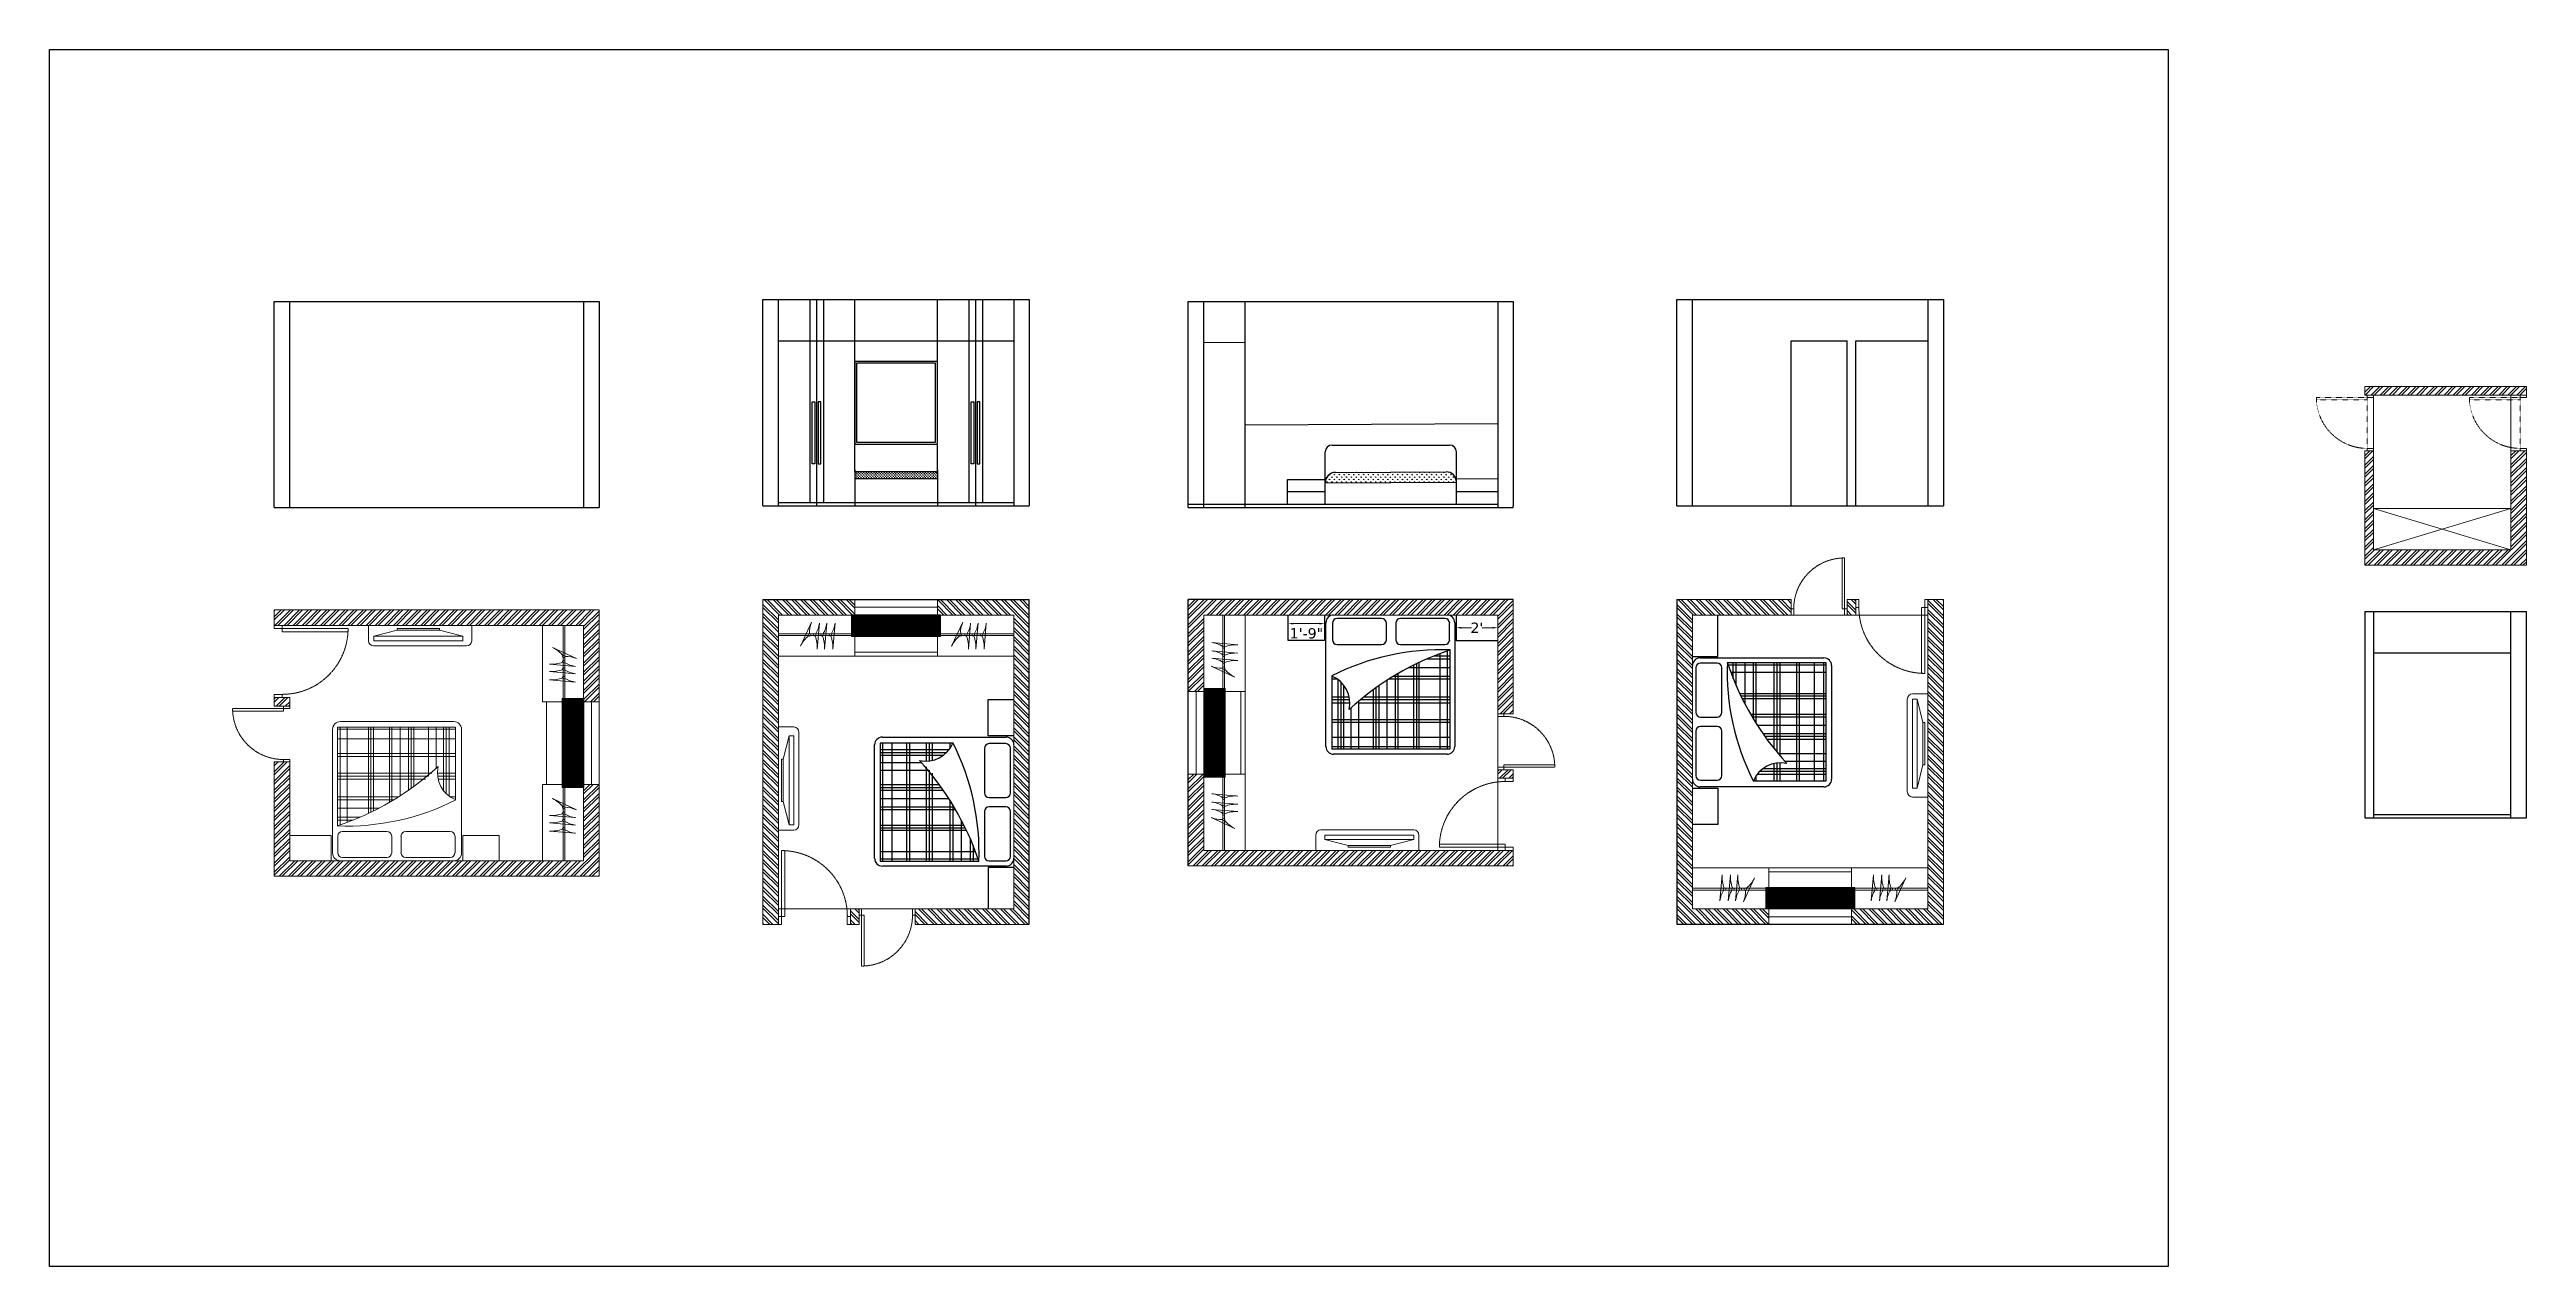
# Model space of a CAD drawing. Header units: inches. Extents: x 213 to 17763, y -4830 to 1802.
# Drawn here: x 16322 to 17763, y -3444 to -2736 of the extents above; entities that cross this region are included whole.
import ezdxf

# ---------------------------------------------------------------- set-up
doc = ezdxf.new("R2010")
doc.units = ezdxf.units.IN
doc.header["$MEASUREMENT"] = 0
for name, pattern in [('AUDIT_D_060311083008-3', [0]), ('DASHED2', [0.375, 0.25, -0.125]), ('HIDDEN', [0.375, 0.25, -0.125])]:
    doc.linetypes.add(name, pattern=pattern)
for name, color, linetype in [('.', 30, 'Continuous'), ('A-DOOR', 251, 'AUDIT_D_060311083008-3'), ('A-Door-Frame', 1, 'Continuous'), ('A-Door-Swing', 8, 'HIDDEN'), ('Edges', 7, 'Continuous'), ('furni', 253, 'Continuous'), ('IEL-HATCH-002', 7, 'Continuous')]:
    doc.layers.add(name, color=color, linetype=linetype)
doc.layers.add('Furniture', color=251, linetype='Continuous', lineweight=18)
doc.layers.add('ROD', color=7, linetype='Continuous', lineweight=9)
doc.styles.add('b.k', font='verdana.ttf')
doc.dimstyles.new('STANDARD$0', dxfattribs={"dimscale": 0, "dimtxt": 6, "dimasz": 3, "dimexe": 2, "dimexo": 2, "dimgap": 0, "dimtad": 0, "dimtih": 1, "dimtoh": 1, "dimdec": 1, "dimzin": 0, "dimdsep": 46, "dimlunit": 4, "dimtxsty": 'b.k', "dimcen": 2.5, "dimclrd": 256, "dimclre": 256, "dimclrt": 256, "dimadec": 0, "dimazin": 0, "dimtfac": 1, "dimtdec": 1, "dimtofl": 0, "dimtmove": 2, "dimatfit": 2, "dimfxl": 1, "dimfrac": 2, "dimtolj": 1, "dimtzin": 0, "dimlwd": 9, "dimlwe": 9, "dimarcsym": 0})

msp = doc.modelspace()

# ---------------------------------------------------------------- blocks, each defined once
blk = doc.blocks.new('*U34')
at = {"layer": 'A-Door-Frame', "lineweight": 5}
for p, q in [((0, -100), (0, 0)), ((900, -100), (900, 0))]:
    blk.add_line(p, q, dxfattribs=at)
for points in [[(0, -100), (40, -100), (40, 0), (0, 0)], [(900, -100), (860, -100), (860, 0), (900, 0)]]:
    blk.add_lwpolyline(points, dxfattribs=at)
at = {"layer": 'A-Door-Swing', "linetype": 'DASHED2', "lineweight": 5}
blk.add_line((47, 0), (867, 0), dxfattribs=at)
blk.add_lwpolyline([(40, 0), (40, 820), (80, 820), (80, 0)], close=True, dxfattribs=at)
blk.add_arc((40, 0), 820, 360, 90, dxfattribs=at)
blk = doc.blocks.new('DRYG')
at = {"layer": 'IEL-HATCH-002', "lineweight": 5, "transparency": 33554687}
h = blk.add_hatch(dxfattribs=at)
h.set_pattern_fill('ANSI31', color=9)
h.paths.add_polyline_path([(8088.7, 1479.6), (8081.6, 1479.6), (8081.6, 1479.5), (8081.6, 1421.7), (8088.7, 1421.7)])
h.paths.add_polyline_path([(8081.6, 1479.5), (8078, 1479.5), (8077.8, 1479.5), (8077.8, 1421.7), (8078, 1421.7), (8081.6, 1421.7)])
h.paths.add_polyline_path([(8091.8, 1479.6), (8088.7, 1479.6), (8088.7, 1421.7), (8091.8, 1421.7)])
h.paths.add_polyline_path([(8090.1, 1462.6), (8090.5, 1462.6), (8090.5, 1456.9), (8090.1, 1456.9)], flags=16)
h.paths.add_polyline_path([(8090.7, 1462.6), (8091, 1462.6), (8091, 1456.9), (8090.7, 1456.9)], flags=16)
h.paths.add_polyline_path([(8091.2, 1462.6), (8091.6, 1462.6), (8091.6, 1456.9), (8091.2, 1456.9)], flags=16)
h.paths.add_polyline_path([(8090.1, 1456.6), (8090.5, 1456.6), (8090.5, 1450.8), (8090.1, 1450.8)], flags=16)
h.paths.add_polyline_path([(8090.7, 1456.6), (8091, 1456.6), (8091, 1450.8), (8090.7, 1450.8)], flags=16)
h.paths.add_polyline_path([(8091.2, 1456.6), (8091.6, 1456.6), (8091.6, 1450.8), (8091.2, 1450.8)], flags=16)
h.paths.add_polyline_path([(8090.1, 1462.9), (8090.1, 1468.7), (8090.5, 1468.7), (8090.5, 1462.9)], flags=16)
h.paths.add_polyline_path([(8090.7, 1462.9), (8090.7, 1468.7), (8091, 1468.7), (8091, 1462.9)], flags=16)
h.paths.add_polyline_path([(8091.2, 1462.9), (8091.2, 1468.7), (8091.6, 1468.7), (8091.6, 1462.9)], flags=16)
h.paths.add_polyline_path([(8090.1, 1450.5), (8090.5, 1450.5), (8090.5, 1444.7), (8090.1, 1444.7)], flags=16)
h.paths.add_polyline_path([(8090.7, 1450.5), (8091, 1450.5), (8091, 1444.7), (8090.7, 1444.7)], flags=16)
h.paths.add_polyline_path([(8091.2, 1450.5), (8091.6, 1450.5), (8091.6, 1444.7), (8091.2, 1444.7)], flags=16)
h.paths.add_polyline_path([(8090.1, 1469), (8090.1, 1474.8), (8090.5, 1474.8), (8090.5, 1469)], flags=16)
h.paths.add_polyline_path([(8090.7, 1469), (8090.7, 1474.8), (8091, 1474.8), (8091, 1469)], flags=16)
h.paths.add_polyline_path([(8091.2, 1469), (8091.2, 1474.8), (8091.6, 1474.8), (8091.6, 1469)], flags=16)
h.paths.add_polyline_path([(8090.1, 1444.4), (8090.5, 1444.4), (8090.5, 1438.6), (8090.1, 1438.6)], flags=16)
h.paths.add_polyline_path([(8090.7, 1444.4), (8091, 1444.4), (8091, 1438.6), (8090.7, 1438.6)], flags=16)
h.paths.add_polyline_path([(8091.2, 1444.4), (8091.6, 1444.4), (8091.6, 1438.6), (8091.2, 1438.6)], flags=16)
h.paths.add_polyline_path([(8090.1, 1438.3), (8090.5, 1438.3), (8090.5, 1432.5), (8090.1, 1432.5)], flags=16)
h.paths.add_polyline_path([(8090.7, 1438.3), (8091, 1438.3), (8091, 1432.5), (8090.7, 1432.5)], flags=16)
h.paths.add_polyline_path([(8091.2, 1438.3), (8091.6, 1438.3), (8091.6, 1432.5), (8091.2, 1432.5)], flags=16)
h.paths.add_polyline_path([(8090.1, 1432.2), (8090.5, 1432.2), (8090.5, 1426.4), (8090.1, 1426.4)], flags=16)
h.paths.add_polyline_path([(8090.7, 1432.2), (8091, 1432.2), (8091, 1426.4), (8090.7, 1426.4)], flags=16)
h.paths.add_polyline_path([(8091.2, 1432.2), (8091.6, 1432.2), (8091.6, 1426.4), (8091.2, 1426.4)], flags=16)
at = {"layer": 'Edges', "color": 18, "lineweight": 5, "true_color": 0x000000}
for p, q in [((8077.8, 1479.5), (8077.8, 1479.6)), ((8077.8, 1479.6), (8078, 1479.6)), ((8077.8, 1479.5), (8077.8, 1421.7)), ((8077.8, 1479.5), (8078, 1479.5)), ((8078, 1479.6), (8078, 1479.5)), ((8078, 1479.6), (8081.6, 1479.6)), ((8078, 1479.5), (8081.6, 1479.5)), ((8088.7, 1479.6), (8081.6, 1479.6)), ((8081.6, 1479.6), (8081.6, 1479.5)), ((8081.6, 1479.5), (8081.6, 1421.7)), ((8088.7, 1479.6), (8091.8, 1479.6)), ((8088.7, 1421.7), (8088.7, 1479.6)), ((8090.1, 1474.8), (8090.5, 1474.8)), ((8090.1, 1469), (8090.1, 1474.8)), ((8090.5, 1469), (8090.1, 1469)), ((8090.1, 1468.7), (8090.5, 1468.7)), ((8090.1, 1462.9), (8090.1, 1468.7)), ((8090.5, 1474.8), (8090.5, 1469)), ((8090.5, 1468.7), (8090.5, 1462.9)), ((8090.7, 1474.8), (8091, 1474.8)), ((8090.7, 1469), (8090.7, 1474.8)), ((8091, 1469), (8090.7, 1469)), ((8090.7, 1468.7), (8091, 1468.7)), ((8090.7, 1462.9), (8090.7, 1468.7)), ((8091, 1474.8), (8091, 1469)), ((8091, 1468.7), (8091, 1462.9)), ((8091.2, 1474.8), (8091.6, 1474.8)), ((8091.2, 1469), (8091.2, 1474.8)), ((8091.6, 1469), (8091.2, 1469)), ((8091.2, 1468.7), (8091.6, 1468.7)), ((8091.2, 1462.9), (8091.2, 1468.7)), ((8091.6, 1474.8), (8091.6, 1469)), ((8091.6, 1468.7), (8091.6, 1462.9)), ((8091.8, 1479.6), (8091.8, 1421.7)), ((8090.5, 1462.9), (8090.1, 1462.9)), ((8090.1, 1462.6), (8090.5, 1462.6)), ((8090.1, 1456.9), (8090.1, 1462.6)), ((8090.5, 1456.9), (8090.1, 1456.9)), ((8090.1, 1456.6), (8090.5, 1456.6)), ((8090.1, 1450.8), (8090.1, 1456.6)), ((8090.5, 1462.6), (8090.5, 1456.9)), ((8090.5, 1456.6), (8090.5, 1450.8)), ((8091, 1462.9), (8090.7, 1462.9)), ((8090.7, 1462.6), (8091, 1462.6)), ((8090.7, 1456.9), (8090.7, 1462.6)), ((8091, 1456.9), (8090.7, 1456.9)), ((8090.7, 1456.6), (8091, 1456.6)), ((8090.7, 1450.8), (8090.7, 1456.6)), ((8091, 1462.6), (8091, 1456.9)), ((8091, 1456.6), (8091, 1450.8)), ((8091.6, 1462.9), (8091.2, 1462.9)), ((8091.2, 1462.6), (8091.6, 1462.6)), ((8091.2, 1456.9), (8091.2, 1462.6)), ((8091.6, 1456.9), (8091.2, 1456.9)), ((8091.2, 1456.6), (8091.6, 1456.6)), ((8091.2, 1450.8), (8091.2, 1456.6)), ((8091.6, 1462.6), (8091.6, 1456.9)), ((8091.6, 1456.6), (8091.6, 1450.8)), ((8090.5, 1450.8), (8090.1, 1450.8)), ((8090.1, 1450.5), (8090.5, 1450.5)), ((8090.1, 1444.7), (8090.1, 1450.5)), ((8090.5, 1444.7), (8090.1, 1444.7)), ((8090.1, 1444.4), (8090.5, 1444.4)), ((8090.1, 1438.6), (8090.1, 1444.4)), ((8090.5, 1438.6), (8090.1, 1438.6)), ((8090.1, 1438.3), (8090.5, 1438.3)), ((8090.1, 1432.5), (8090.1, 1438.3)), ((8090.5, 1450.5), (8090.5, 1444.7)), ((8090.5, 1444.4), (8090.5, 1438.6)), ((8090.5, 1438.3), (8090.5, 1432.5)), ((8091, 1450.8), (8090.7, 1450.8)), ((8090.7, 1450.5), (8091, 1450.5)), ((8090.7, 1444.7), (8090.7, 1450.5)), ((8091, 1444.7), (8090.7, 1444.7)), ((8090.7, 1444.4), (8091, 1444.4)), ((8090.7, 1438.6), (8090.7, 1444.4)), ((8091, 1438.6), (8090.7, 1438.6)), ((8090.7, 1438.3), (8091, 1438.3)), ((8090.7, 1432.5), (8090.7, 1438.3)), ((8091, 1450.5), (8091, 1444.7)), ((8091, 1444.4), (8091, 1438.6)), ((8091, 1438.3), (8091, 1432.5)), ((8091.6, 1450.8), (8091.2, 1450.8)), ((8091.2, 1450.5), (8091.6, 1450.5)), ((8091.2, 1444.7), (8091.2, 1450.5)), ((8091.6, 1444.7), (8091.2, 1444.7)), ((8091.2, 1444.4), (8091.6, 1444.4)), ((8091.2, 1438.6), (8091.2, 1444.4)), ((8091.6, 1438.6), (8091.2, 1438.6)), ((8091.2, 1438.3), (8091.6, 1438.3)), ((8091.2, 1432.5), (8091.2, 1438.3)), ((8091.6, 1450.5), (8091.6, 1444.7)), ((8091.6, 1444.4), (8091.6, 1438.6)), ((8091.6, 1438.3), (8091.6, 1432.5)), ((8077.8, 1421.7), (8077.8, 1421.7)), ((8077.8, 1421.7), (8078, 1421.7)), ((8078, 1421.7), (8077.8, 1421.7)), ((8078, 1421.7), (8078, 1421.7)), ((8081.6, 1421.7), (8078, 1421.7)), ((8078, 1421.7), (8081.6, 1421.7)), ((8088.7, 1421.7), (8081.6, 1421.7)), ((8081.6, 1421.7), (8081.6, 1421.7)), ((8088.7, 1421.7), (8091.8, 1421.7)), ((8090.5, 1432.5), (8090.1, 1432.5)), ((8090.1, 1432.2), (8090.5, 1432.2)), ((8090.1, 1426.4), (8090.1, 1432.2)), ((8090.5, 1426.4), (8090.1, 1426.4)), ((8090.5, 1432.2), (8090.5, 1426.4)), ((8091, 1432.5), (8090.7, 1432.5)), ((8090.7, 1432.2), (8091, 1432.2)), ((8090.7, 1426.4), (8090.7, 1432.2)), ((8091, 1426.4), (8090.7, 1426.4)), ((8091, 1432.2), (8091, 1426.4)), ((8091.6, 1432.5), (8091.2, 1432.5)), ((8091.2, 1432.2), (8091.6, 1432.2)), ((8091.2, 1426.4), (8091.2, 1432.2)), ((8091.6, 1426.4), (8091.2, 1426.4)), ((8091.6, 1432.2), (8091.6, 1426.4))]:
    blk.add_line(p, q, dxfattribs=at)
at = {"layer": 'furni', "color": 18, "lineweight": 5, "true_color": 0x000000}
blk.add_line((8077.8, 1421.7), (8091.8, 1421.7), dxfattribs=at)
blk = doc.blocks.new('HG')
at = {"color": 7, "lineweight": 5}
for p, q in [((16486.7, -2722.5), (16486.7, -2650.5)), ((16558.2, -2649.2), (16489.5, -2649.2)), ((16489.5, -2649.2), (16489.5, -2706.7)), ((16558.2, -2650.5), (16489.5, -2650.5)), ((16491, -2649.2), (16491, -2706.2)), ((16491.2, -2646), (16557.2, -2646)), ((16495.2, -2649.2), (16495.2, -2704.6)), ((16507.5, -2649.2), (16507.5, -2699.4)), ((16508.9, -2649.2), (16508.9, -2698.8)), ((16510.5, -2649.2), (16510.5, -2697.9)), ((16519.7, -2649.2), (16519.7, -2693)), ((16521.2, -2649.2), (16521.2, -2692.1)), ((16526, -2649.2), (16526, -2689.2)), ((16530.8, -2649.2), (16530.8, -2686)), ((16532.4, -2649.2), (16532.4, -2684.8)), ((16534, -2649.2), (16534, -2683.6)), ((16542.5, -2649.2), (16542.5, -2677.8)), ((16546.9, -2649.2), (16546.9, -2673.4)), ((16551.2, -2649.2), (16551.2, -2686.1)), ((16552.8, -2649.2), (16552.8, -2687.9)), ((16554.4, -2649.2), (16554.4, -2689.3)), ((16558.2, -2691.7), (16558.2, -2649.2)), ((16561.7, -2650.5), (16561.7, -2722.5)), ((16558.2, -2656), (16489.5, -2656)), ((16558.2, -2664.6), (16489.5, -2664.6)), ((16558.2, -2666.3), (16489.5, -2666.3)), ((16544.4, -2676), (16489.5, -2676)), ((16542.5, -2677.8), (16489.5, -2677.8)), ((16540.8, -2679.4), (16489.5, -2679.4)), ((16558.2, -2676), (16547.7, -2676)), ((16558.2, -2677.8), (16547.8, -2677.8)), ((16558.2, -2679.4), (16548.1, -2679.4)), ((16524.9, -2689.8), (16489.5, -2689.8)), ((16522.3, -2691.5), (16489.5, -2691.5)), ((16558.2, -2689.8), (16555.1, -2689.8)), ((16558.2, -2691.5), (16558.2, -2691.5)), ((16513.5, -2696.4), (16489.5, -2696.4)), ((16502.6, -2701.6), (16489.5, -2701.6)), ((16498.7, -2703.3), (16489.5, -2703.3)), ((16485.9, -2712.2), (16461.7, -2712.2)), ((16485.9, -2727), (16485.9, -2712.2)), ((16489.7, -2712.6), (16489.7, -2722.3)), ((16518.3, -2709.9), (16492.4, -2709.9)), ((16521.1, -2722.3), (16521.1, -2712.6)), ((16526.5, -2712.6), (16526.5, -2722.3)), ((16555.1, -2709.9), (16529.2, -2709.9)), ((16557.9, -2722.3), (16557.9, -2712.6)), ((16562.5, -2727), (16562.5, -2712.2)), ((16562.5, -2712.2), (16583.6, -2712.2)), ((16583.6, -2712.2), (16583.6, -2727)), ((16557.2, -2727), (16491.2, -2727)), ((16492.4, -2725), (16518.3, -2725)), ((16529.2, -2725), (16555.1, -2725))]:
    blk.add_line(p, q, dxfattribs=at)
for centre, radius, start, end in [((16491.2, -2650.5), 4.5, 90, 180), ((16557.2, -2650.5), 4.5, 0, 90), ((16437.3, -2551.2), 164, 288.517, 312.4831), ((16564.7, -2675.8), 17, 167.6444, 248.2127), ((16494.6, -2565.5), 141.3, 267.9004, 296.8404), ((16491.2, -2722.5), 4.5, 180, 270), ((16492.4, -2712.6), 2.74, 90, 180), ((16492.4, -2722.3), 2.74, 180, 270), ((16518.3, -2712.6), 2.74, 0, 90), ((16518.3, -2722.3), 2.74, 270, 0), ((16529.2, -2712.6), 2.74, 90, 180), ((16529.2, -2722.3), 2.74, 180, 270), ((16555.1, -2712.6), 2.74, 0, 90), ((16555.1, -2722.3), 2.74, 270, 0), ((16557.2, -2722.5), 4.5, 270, 0)]:
    blk.add_arc(centre, radius, start, end, dxfattribs=at)
blk = doc.blocks.new('*D1104')
at = {"lineweight": 9, "transparency": 16777216}
for p, q in [((17042.6, -3070.5), (17042.6, -3072.5)), ((17060.8, -3070.5), (17045.6, -3070.5)), ((17063.8, -3070.5), (17063.8, -3072.5))]:
    blk.add_line(p, q, dxfattribs=at)
at = {"transparency": 16777216}
for points in [[(17045.6, -3070), (17045.6, -3071), (17042.6, -3070.5)], [(17060.8, -3070), (17060.8, -3071), (17063.8, -3070.5)]]:
    blk.add_solid(points, dxfattribs=at)
at = {"layer": 'Defpoints', "color": 0, "transparency": 16777216}
for p in [(17042.6, -3065.5), (17063.8, -3065.5), (17042.6, -3070.5)]:
    blk.add_point(p, dxfattribs=at)
at = {"transparency": 16777216, "insert": (17053.2, -3076.2), "char_height": 6, "attachment_point": 5, "style": 'b.k'}
blk.add_mtext('\\A1;1\'-9"', dxfattribs=at)
blk = doc.blocks.new('*D1105')
at = {"lineweight": 9, "transparency": 16777216}
for p, q in [((17140.3, -3072.9), (17140.3, -3074.9)), ((17143.3, -3072.9), (17149.3, -3072.9)), ((17161.5, -3072.9), (17155.5, -3072.9)), ((17164.5, -3072.9), (17164.5, -3074.9))]:
    blk.add_line(p, q, dxfattribs=at)
at = {"transparency": 16777216}
for points in [[(17143.3, -3072.4), (17143.3, -3073.4), (17140.3, -3072.9)], [(17161.5, -3072.4), (17161.5, -3073.4), (17164.5, -3072.9)]]:
    blk.add_solid(points, dxfattribs=at)
at = {"layer": 'Defpoints', "color": 0, "transparency": 16777216}
for p in [(17140.3, -3065.5), (17164.5, -3065.5), (17164.5, -3072.9)]:
    blk.add_point(p, dxfattribs=at)
at = {"transparency": 16777216, "insert": (17152.4, -3072.9), "char_height": 6, "attachment_point": 5, "style": 'b.k'}
blk.add_mtext("\\A1;2'", dxfattribs=at)
blk = doc.blocks.new('iuhygfdcx')
for p, q in [((16844, -2771.5), (16844, -2807.5)), ((16845.5, -2771.5), (16844, -2771.5)), ((16845.5, -2807.5), (16845.5, -2771.5)), ((16844, -2807.5), (16845.5, -2807.5))]:
    blk.add_line(p, q)

# ---------------------------------------------------------------- dimensions: what is measured, and where the dimension line sits
dim = msp.add_linear_dim(base=(17042.6, -3070.5), p1=(17063.77, -3065.5), p2=(17042.6, -3065.5), dimstyle='STANDARD$0', override={"dimscale": 1, "dimfxl": 0.03937, "dimfxlon": 1, "dimarcsym": 1})
dim.commit()
dim.dimension.update_dxf_attribs({"geometry": '*D1104', "text_midpoint": (17053.18, -3076.21), "dimtype": 160})
dim = msp.add_linear_dim(base=(17164.5, -3072.93), p1=(17140.33, -3065.5), p2=(17164.5, -3065.5), dimstyle='STANDARD$0', override={"dimscale": 1, "dimfxl": 0.03937, "dimfxlon": 1, "dimarcsym": 1})
dim.commit()
dim.dimension.update_dxf_attribs({"geometry": '*D1105', "text_midpoint": (17152.42, -3072.93)})

# ---------------------------------------------------------------- hatches: boundary and pattern name
at = {"layer": '.', "lineweight": 5}
h = msp.add_hatch(dxfattribs=at)
h.set_pattern_fill('ANSI32', color=1, scale=10)
h.set_pattern_definition([(45, (13056.3037, -2409.597), (-2.6516504, 2.6516504), []), (45, (13058.0715, -2409.597), (-2.6516504, 2.6516504), [])])
h.paths.add_polyline_path([(17674, -3003.5), (17674, -2970), (17670.39, -2970), (17669, -2970), (17669, -3036.5), (17763, -3036.5), (17763, -3027.5), (17763, -2970), (17759.39, -2970), (17754, -2970), (17754, -3027.5), (17674, -3027.5)])
h.paths.add_polyline_path([(17763, -2932.5), (17669, -2932.5), (17669, -2937.5), (17763, -2937.5)])
at = {"layer": 'IEL-HATCH-002', "true_color": 0x939598, "transparency": 33554687}
h = msp.add_hatch(dxfattribs=at)
h.set_pattern_fill('CROSS', color=252, scale=3)
h.set_pattern_definition([(0, (0, -483.5039), (0.75, 0.75), [0.375, -1.125]), (90, (0.1875, -483.6914), (-0.75, 0.75), [0.375, -1.125])])
edge = h.paths.add_edge_path()
edge.add_line((16837.5, -2982), (16791.5, -2982))
edge.add_arc((16791.5, -2983), 1, 90, 180)
edge.add_line((16790.5, -2983), (16790.5, -2986))
edge.add_line((16790.5, -2986), (16838.5, -2986))
edge.add_line((16838.5, -2986), (16838.5, -2983))
edge.add_arc((16837.5, -2983), 1, 0, 90)
h = msp.add_hatch(dxfattribs=at)
h.set_pattern_fill('GRASS', color=252, scale=2)
h.paths.add_polyline_path([(17134.46, -2982.21), (17070.08, -2982.55, 0.4142136), (17064.12, -2988.58), (17140.49, -2988.18, 0.4142136)])
at = {"layer": 'IEL-HATCH-002', "lineweight": 5, "transparency": 33554687}
h = msp.add_hatch(dxfattribs=at)
h.set_pattern_fill('ANSI32', color=1, scale=10)
h.set_pattern_definition([(45, (12234.0854, -2591.832), (-2.6516504, 2.6516504), []), (45, (12235.8532, -2591.832), (-2.6516504, 2.6516504), [])])
h.paths.add_polyline_path([(16641.72, -3062.5), (16461.72, -3062.5), (16452.72, -3062.5), (16452.72, -3071.5), (16632.72, -3071.5), (16632.72, -3116), (16641.72, -3116)])
h.paths.add_polyline_path([(16641.72, -3164), (16632.72, -3164), (16632.72, -3165.84), (16632.72, -3165.87), (16632.72, -3208.5), (16461.72, -3208.5), (16461.72, -3151), (16458.11, -3151), (16452.72, -3151), (16452.72, -3217.5), (16632.72, -3217.5), (16641.72, -3217.5), (16641.72, -3208.5)])
h.paths.add_polyline_path([(16461.72, -3113.5), (16452.72, -3113.5), (16452.72, -3118.5), (16461.72, -3118.5)])
h = msp.add_hatch(dxfattribs=at)
h.set_pattern_fill('ANSI32', color=1, scale=10, angle=90)
h.set_pattern_definition([(135, (16266.328, -7464.1407), (-2.6516504, -2.6516504), []), (135, (16266.328, -7462.373), (-2.6516504, -2.6516504), [])])
h.paths.add_polyline_path([(16737, -3056.5), (16737, -3236.5), (16737, -3245.5), (16746, -3245.5), (16746, -3065.5), (16790.5, -3065.5), (16790.5, -3056.5)])
h.paths.add_polyline_path([(16838.5, -3056.5), (16838.5, -3065.5), (16840.34, -3065.5), (16840.36, -3065.5), (16883, -3065.5), (16883, -3236.5), (16825.5, -3236.5), (16825.5, -3240.12), (16825.5, -3245.5), (16892, -3245.5), (16892, -3065.5), (16892, -3056.5), (16883, -3056.5)])
h.paths.add_polyline_path([(16788, -3236.5), (16788, -3245.5), (16793, -3245.5), (16793, -3236.5)])
h = msp.add_hatch(dxfattribs=at)
h.set_pattern_fill('ANSI32', color=1, scale=10, angle=180)
h.set_pattern_definition([(225, (21392.1368, -3682.176), (2.6516504, -2.6516504), []), (225, (21390.369, -3682.176), (2.6516504, -2.6516504), [])])
h.paths.add_polyline_path([(16984.5, -3211.5), (17164.5, -3211.5), (17173.5, -3211.5), (17173.5, -3202.5), (16993.5, -3202.5), (16993.5, -3158), (16984.5, -3158)])
h.paths.add_polyline_path([(16984.5, -3110), (16993.5, -3110), (16993.5, -3108.17), (16993.5, -3108.14), (16993.5, -3065.5), (17164.5, -3065.5), (17164.5, -3123), (17168.11, -3123), (17173.5, -3123), (17173.5, -3056.5), (16993.5, -3056.5), (16984.5, -3056.5), (16984.5, -3065.5)])
h.paths.add_polyline_path([(17164.5, -3160.5), (17173.5, -3160.5), (17173.5, -3155.5), (17164.5, -3155.5)])
h = msp.add_hatch(dxfattribs=at)
h.set_pattern_fill('ANSI32', color=1, scale=10, angle=270)
h.set_pattern_definition([(315, (17894.4497, 1162.133), (2.6516504, 2.6516504), []), (315, (17894.4497, 1160.365), (2.6516504, 2.6516504), [])])
h.paths.add_polyline_path([(17423.78, -3245.5), (17423.78, -3065.5), (17423.78, -3056.5), (17414.78, -3056.5), (17414.78, -3236.5), (17370.28, -3236.5), (17370.28, -3245.5)])
h.paths.add_polyline_path([(17322.28, -3245.5), (17322.28, -3236.5), (17320.44, -3236.5), (17320.41, -3236.5), (17277.78, -3236.5), (17277.78, -3065.5), (17335.28, -3065.5), (17335.28, -3061.89), (17335.28, -3056.5), (17268.78, -3056.5), (17268.78, -3236.5), (17268.78, -3245.5), (17277.78, -3245.5)])
h.paths.add_polyline_path([(17372.78, -3065.5), (17372.78, -3056.5), (17367.78, -3056.5), (17367.78, -3065.5)])

# ---------------------------------------------------------------- linework, layer by layer
for p, q in [((16737, -3002), (16737, -2882)), ((16737, -2882), (16892, -2882)), ((16746, -3002), (16746, -2882)), ((16764.25, -2882), (16764.25, -3000)), ((16768.25, -2882), (16768.25, -3002)), ((16772.25, -2882), (16772.25, -3000)), ((16790.5, -2982), (16790.5, -2882)), ((16838.5, -2918), (16838.5, -2882)), ((16856.75, -2882), (16856.75, -3000)), ((16860.75, -2882), (16860.75, -3002)), ((16864.75, -2882), (16864.75, -3000)), ((16883, -2882), (16883, -3002)), ((16892, -2882), (16892, -3002)), ((17268.78, -3002), (17268.78, -2882)), ((17268.78, -2882), (17423.78, -2882)), ((17277.78, -3002), (17277.78, -2882)), ((17414.78, -2882), (17414.78, -3002)), ((17423.78, -2882), (17423.78, -3002)), ((16452.72, -3003), (16452.72, -2883)), ((16452.72, -2883), (16641.72, -2883)), ((16461.72, -3003), (16461.72, -2883)), ((16632.72, -2883), (16632.72, -3003)), ((16641.72, -2883), (16641.72, -3003)), ((16984.5, -3003), (16984.5, -2883)), ((16984.5, -2883), (17173.5, -2883)), ((16993.5, -3003), (16993.5, -2883)), ((17017.5, -2906.83), (17017.5, -2883)), ((17164.5, -2883), (17164.5, -3003)), ((17173.5, -2883), (17173.5, -3002)), ((16746, -2906), (16790.5, -2906)), ((16790.5, -2906), (16838.5, -2906)), ((16838.5, -2906), (16883, -2906)), ((16993.5, -2906.95), (17017.5, -2906.83)), ((17017.5, -3002.83), (17017.5, -2906.83)), ((17335.28, -3002), (17335.28, -2906)), ((17335.28, -2906), (17367.78, -2906)), ((17367.78, -3002), (17367.78, -2906)), ((17372.78, -3002), (17372.78, -2906)), ((17372.78, -2906), (17414.78, -2906)), ((17017.5, -2954.83), (17164.5, -2954.05)), ((16838.5, -2982), (16838.5, -2966)), ((17068.12, -2966.58), (17136.49, -2966.58)), ((16790.5, -2981), (16790.5, -3002)), ((16791.5, -2982), (16837.5, -2982)), ((16838.5, -2981), (16838.5, -3002)), ((17064.12, -2988.55), (17064.12, -2970.58)), ((17070.08, -2982.55), (17134.46, -2982.21)), ((17140.49, -2986.18), (17140.49, -2970.58)), ((16790.5, -2986), (16838.5, -2986)), ((16984.4, -2985), (16984.5, -2985)), ((17042.18, -2986.7), (17064.11, -2986.58)), ((17042.26, -3001), (17042.18, -2986.7)), ((17042.18, -2993.7), (17064.14, -2993.58)), ((17064.18, -3001), (17064.11, -2986.58)), ((17064.12, -2988.58), (17140.49, -2988.18)), ((17140.46, -3001), (17140.49, -2986.18)), ((17140.48, -2993.58), (17164.5, -2993.58)), ((17140.49, -2986.18), (17164.5, -2986.05)), ((16452.72, -3003), (16641.72, -3003)), ((16737, -3002), (16892, -3002)), ((16746, -3000), (16883, -3000)), ((16984.49, -3001), (16984.5, -3001)), ((16984.5, -3001), (17164.5, -3001)), ((16984.5, -3003), (17173.5, -3003)), ((17173.5, -3003), (17173.49, -3002)), ((17268.78, -3002), (17423.78, -3002)), ((16737, -3056.5), (16892, -3056.5)), ((16892, -3245.5), (16892, -3056.5)), ((16984.5, -3211.5), (16984.5, -3056.5)), ((17173.5, -3056.5), (16984.5, -3056.5)), ((17042.6, -3080.35), (17042.6, -3065.5)), ((17063.77, -3065.5), (17063.77, -3080.35)), ((17096.99, -3067.5), (17071.07, -3067.5)), ((17133.82, -3067.5), (17107.9, -3067.5)), ((17140.33, -3065.5), (17140.33, -3080.35)), ((17268.78, -3056.5), (17268.78, -3245.5)), ((17292.63, -3089.67), (17292.63, -3065.5)), ((17669, -3063.5), (17669, -3183.5)), ((17669, -3063.5), (17763, -3063.5)), ((17674, -3063.5), (17674, -3183.5)), ((17754, -3183.5), (17754, -3063.5)), ((17763, -3183.5), (17763, -3063.5)), ((17063.77, -3080.35), (17042.6, -3080.35)), ((17064.55, -3142), (17064.55, -3070)), ((17068.34, -3070.24), (17068.34, -3079.87)), ((17071.07, -3082.61), (17096.99, -3082.61)), ((17099.73, -3079.87), (17099.73, -3070.24)), ((17105.16, -3070.24), (17105.16, -3079.87)), ((17107.9, -3082.61), (17133.82, -3082.61)), ((17136.55, -3079.87), (17136.55, -3070.24)), ((17139.55, -3070), (17139.55, -3142)), ((17140.33, -3080.35), (17164.5, -3080.35)), ((17112.7, -3096.1), (17136.76, -3096.1)), ((17115.71, -3143.34), (17115.71, -3094.56)), ((17117.36, -3143.34), (17117.36, -3093.75)), ((17118.72, -3143.34), (17118.72, -3093.09)), ((17123.57, -3090.89), (17136.76, -3090.89)), ((17127.5, -3089.25), (17136.76, -3089.25)), ((17131.01, -3143.34), (17131.01, -3087.88)), ((17135.26, -3143.34), (17135.26, -3086.34)), ((17136.76, -3143.34), (17136.76, -3085.8)), ((17277.78, -3089.67), (17292.63, -3089.67)), ((17279.77, -3096.19), (17279.77, -3122.11)), ((17282.28, -3090.46), (17354.28, -3090.46)), ((17292.15, -3093.45), (17282.51, -3093.45)), ((17294.88, -3122.11), (17294.88, -3096.19)), ((17355.61, -3093.24), (17298.08, -3093.24)), ((17355.61, -3094.75), (17298.62, -3094.75)), ((17301.53, -3102.51), (17301.53, -3093.24)), ((17303.17, -3106.43), (17303.17, -3093.24)), ((17308.37, -3117.3), (17308.37, -3093.24)), ((17313.3, -3126.04), (17313.3, -3093.24)), ((17314.94, -3128.69), (17314.94, -3093.24)), ((17325.35, -3143.33), (17325.35, -3093.24)), ((17326.99, -3145.36), (17326.99, -3093.24)), ((17328.77, -3147.48), (17328.77, -3093.24)), ((17338.5, -3161.99), (17338.5, -3093.24)), ((17340.14, -3161.99), (17340.14, -3093.24)), ((17348.77, -3161.99), (17348.77, -3093.24)), ((17354.24, -3161.99), (17354.24, -3093.24)), ((17355.61, -3161.99), (17355.61, -3093.24)), ((17358.78, -3094.96), (17358.78, -3160.96)), ((17674, -3087.5), (17754, -3087.5)), ((17068.02, -3100.84), (17068.02, -3143.34)), ((17068.02, -3101.03), (17068.04, -3101.03)), ((17068.02, -3102.67), (17071.08, -3102.67)), ((17071.78, -3143.34), (17071.78, -3103.17)), ((17073.42, -3143.34), (17073.42, -3104.59)), ((17075.07, -3143.34), (17075.07, -3106.45)), ((17092.17, -3143.34), (17092.17, -3108.88)), ((17093.82, -3143.34), (17093.82, -3107.7)), ((17095.46, -3143.34), (17095.46, -3106.54)), ((17100.25, -3143.34), (17100.25, -3103.35)), ((17101.31, -3102.67), (17136.76, -3102.67)), ((17103.97, -3101.03), (17136.76, -3101.03)), ((17105.04, -3143.34), (17105.04, -3100.38)), ((17106.54, -3143.34), (17106.54, -3099.5)), ((17355.61, -3098.99), (17300.15, -3098.99)), ((17355.61, -3111.28), (17305.37, -3111.28)), ((16868.15, -3135.77), (16868.15, -3114.6)), ((16868.15, -3114.6), (16883, -3114.6)), ((17068.02, -3113.08), (17078.13, -3113.08)), ((17068.02, -3114.72), (17078.41, -3114.72)), ((17068.02, -3116.5), (17078.53, -3116.5)), ((17068.02, -3126.22), (17136.76, -3126.22)), ((17079.31, -3143.34), (17079.27, -3119.34)), ((17083.69, -3143.34), (17083.69, -3115.52)), ((17083.69, -3116.5), (17136.76, -3116.5)), ((17084.65, -3114.72), (17136.76, -3114.72)), ((17086.68, -3113.08), (17136.76, -3113.08)), ((17282.51, -3124.84), (17292.15, -3124.84)), ((17355.61, -3112.65), (17306.02, -3112.65)), ((17355.61, -3114.29), (17306.83, -3114.29)), ((17355.61, -3123.46), (17311.77, -3123.46)), ((17355.61, -3124.97), (17312.66, -3124.97)), ((16802, -3207.05), (16802, -3141.05)), ((16847.67, -3140.02), (16805.17, -3140.02)), ((16805.17, -3140.02), (16805.17, -3208.77)), ((16806.5, -3136.55), (16878.5, -3136.55)), ((16806.53, -3140.02), (16806.53, -3208.77)), ((16812.01, -3140.02), (16812.01, -3208.77)), ((16820.64, -3140.02), (16820.64, -3208.77)), ((16822.28, -3140.02), (16822.28, -3208.77)), ((16832, -3140.02), (16832, -3150.53)), ((16833.78, -3140.02), (16833.78, -3150.41)), ((16835.43, -3140.02), (16835.43, -3150.13)), ((16845.83, -3140.02), (16845.83, -3143.09)), ((16847.48, -3140.02), (16847.48, -3140.04)), ((16883, -3135.77), (16868.15, -3135.77)), ((16878.27, -3140.34), (16868.63, -3140.34)), ((17068.02, -3127.87), (17136.76, -3127.87)), ((17068.02, -3136.49), (17136.76, -3136.49)), ((17279.77, -3133.01), (17279.77, -3158.93)), ((17292.15, -3130.27), (17282.51, -3130.27)), ((17294.88, -3158.93), (17294.88, -3133.01)), ((17355.61, -3129.76), (17315.62, -3129.76)), ((17355.61, -3134.55), (17318.82, -3134.55)), ((17355.61, -3136.19), (17319.97, -3136.19)), ((17355.61, -3137.83), (17321.16, -3137.83)), ((16805.17, -3143.79), (16845.33, -3143.79)), ((16805.17, -3145.43), (16843.92, -3145.43)), ((16805.17, -3147.07), (16842.05, -3147.07)), ((16805.17, -3151.31), (16829.38, -3151.31)), ((16805.17, -3155.69), (16833.79, -3155.69)), ((16832, -3153.87), (16832, -3208.77)), ((16833.78, -3155.69), (16833.78, -3208.77)), ((16865.89, -3143.08), (16865.89, -3169)), ((16881.01, -3169), (16881.01, -3143.08)), ((17068.02, -3141.97), (17136.76, -3141.97)), ((17068.02, -3143.34), (17136.76, -3143.34)), ((17135.05, -3146.5), (17069.05, -3146.5)), ((17355.61, -3154.94), (17318.72, -3154.94)), ((17325.35, -3161.99), (17325.35, -3151.87)), ((17326.99, -3146.32), (17326.99, -3146.32)), ((17326.99, -3146.32), (17326.99, -3146.32)), ((17326.99, -3161.99), (17326.99, -3151.59)), ((17355.61, -3146.32), (17327.79, -3146.32)), ((17328.77, -3161.99), (17328.77, -3151.48)), ((17355.61, -3150.69), (17331.4, -3150.69)), ((16805.17, -3164.18), (16839.62, -3164.18)), ((16805.17, -3165.82), (16840.81, -3165.82)), ((16805.17, -3167.46), (16841.96, -3167.46)), ((16835.43, -3157.43), (16835.43, -3208.77)), ((17277.78, -3166.24), (17292.63, -3166.24)), ((17354.28, -3165.46), (17282.28, -3165.46)), ((17282.51, -3161.67), (17292.15, -3161.67)), ((17292.63, -3166.24), (17292.63, -3187.41)), ((17313.11, -3161.99), (17355.61, -3161.99)), ((17313.3, -3161.99), (17313.3, -3161.96)), ((17314.94, -3161.99), (17314.94, -3158.92)), ((17355.61, -3158.22), (17315.45, -3158.22)), ((17355.61, -3156.58), (17316.86, -3156.58)), ((16805.17, -3172.25), (16845.16, -3172.25)), ((16805.17, -3177.04), (16848.12, -3177.04)), ((16805.17, -3178.55), (16849, -3178.55)), ((16845.83, -3173.31), (16845.83, -3208.77)), ((16847.48, -3175.97), (16847.48, -3208.77)), ((16865.89, -3179.9), (16865.89, -3205.82)), ((16868.63, -3171.73), (16878.27, -3171.73)), ((16878.27, -3177.16), (16868.63, -3177.16)), ((16881.01, -3205.82), (16881.01, -3179.9)), ((17669, -3183.5), (17763, -3183.5)), ((17674, -3181.5), (17754, -3181.5)), ((16805.17, -3187.72), (16853.95, -3187.72)), ((16805.17, -3189.36), (16854.75, -3189.36)), ((16805.17, -3190.73), (16855.41, -3190.73)), ((16852.41, -3184.71), (16852.41, -3208.77)), ((16857.61, -3195.58), (16857.61, -3208.77)), ((17292.63, -3187.41), (17277.78, -3187.41)), ((16805.17, -3203.02), (16860.63, -3203.02)), ((16805.17, -3207.26), (16862.16, -3207.26)), ((16805.17, -3208.77), (16862.7, -3208.77)), ((16878.5, -3211.55), (16806.5, -3211.55)), ((16859.25, -3199.5), (16859.25, -3208.77)), ((16883, -3212.33), (16868.15, -3212.33)), ((16868.15, -3212.33), (16868.15, -3236.5)), ((16868.63, -3208.56), (16878.27, -3208.56)), ((17423.78, -3245.5), (17268.78, -3245.5))]:
    msp.add_line(p, q)
at = {"lineweight": 5}
for p, q in [((17669, -2937.5), (17669, -2932.5)), ((17763, -3027.5), (17763, -3036.5)), ((16548.79, -3074.37), (16524.18, -3074.37)), ((17411.91, -3152.57), (17411.91, -3127.96)), ((16748.87, -3149.43), (16748.87, -3174.05)), ((17077.43, -3199.64), (17102.04, -3199.64))]:
    msp.add_line(p, q, dxfattribs=at)
at = {"color": 254, "lineweight": 5}
for p, q in [((17674, -3003.5), (17754, -3027.5)), ((17754, -3003.5), (17674, -3027.5))]:
    msp.add_line(p, q, dxfattribs=at)
at = {"color": 0, "lineweight": 5}
for p, q in [((16746, -3245.5), (16746, -3065.5)), ((17367.78, -3056.5), (17372.78, -3056.5)), ((17414.78, -3056.5), (17414.78, -3236.5)), ((16452.72, -3071.5), (16632.72, -3071.5)), ((16452.72, -3118.5), (16452.72, -3113.5)), ((17173.5, -3155.5), (17173.5, -3160.5)), ((17173.5, -3202.5), (16993.5, -3202.5)), ((16793, -3245.5), (16788, -3245.5))]:
    msp.add_line(p, q, dxfattribs=at)
at = {"color": 9, "lineweight": 5, "true_color": 0xc7c8ca}
for p, q in [((16790.5, -3065.5), (16790.5, -3089.5)), ((16838.5, -3065.5), (16838.5, -3089.5)), ((17004.5, -3110), (17004.5, -3065.5)), ((17005.5, -3110), (17005.5, -3065.5)), ((17042.6, -3065.5), (17063.77, -3065.5)), ((17069.05, -3065.5), (17135.05, -3065.5)), ((17164.5, -3065.5), (17140.33, -3065.5)), ((17164.5, -3080.35), (17164.5, -3065.5)), ((17277.78, -3065.5), (17277.78, -3089.67)), ((17292.63, -3065.5), (17277.78, -3065.5)), ((16507.59, -3071.5), (16507.59, -3080.5)), ((16510.59, -3083.5), (16564.59, -3083.5)), ((16524.18, -3074.37), (16524.18, -3073.37)), ((16524.18, -3073.37), (16548.79, -3073.37)), ((16548.79, -3074.37), (16548.79, -3073.37)), ((16567.59, -3080.5), (16567.59, -3071.5)), ((16620.72, -3071.5), (16620.72, -3116)), ((16621.72, -3071.5), (16621.72, -3116)), ((16746, -3076.5), (16790.5, -3076.5)), ((16746, -3077.5), (16790.5, -3077.5)), ((16838.5, -3076.5), (16883, -3076.5)), ((16838.5, -3077.5), (16883, -3077.5)), ((16838.5, -3087.14), (16790.5, -3087.14)), ((17277.78, -3160.96), (17277.78, -3094.96)), ((16993.5, -3110), (17017.5, -3110)), ((17015.14, -3110), (17015.14, -3158)), ((17414.78, -3111.37), (17405.78, -3111.37)), ((16632.72, -3116), (16608.72, -3116)), ((16611.09, -3164), (16611.09, -3116)), ((16883, -3114.6), (16883, -3135.77)), ((17402.78, -3114.37), (17402.78, -3168.37)), ((16755, -3130.64), (16746, -3130.64)), ((16758, -3187.64), (16758, -3133.64)), ((16883, -3141.05), (16883, -3207.05)), ((17411.91, -3127.96), (17412.91, -3127.96)), ((17412.91, -3127.96), (17412.91, -3152.57)), ((16747.87, -3174.05), (16747.87, -3149.43)), ((16748.87, -3149.43), (16747.87, -3149.43)), ((17411.91, -3152.57), (17412.91, -3152.57)), ((16632.72, -3164), (16608.72, -3164)), ((16620.72, -3164), (16620.72, -3208.5)), ((16621.72, -3164), (16621.72, -3208.5)), ((16993.5, -3158), (17017.5, -3158)), ((17004.5, -3202.5), (17004.5, -3158)), ((17005.5, -3202.5), (17005.5, -3158)), ((17277.78, -3187.41), (17277.78, -3166.24)), ((16748.87, -3174.05), (16747.87, -3174.05)), ((17405.78, -3171.37), (17414.78, -3171.37)), ((16461.72, -3193.65), (16461.72, -3208.5)), ((16746, -3190.64), (16755, -3190.64)), ((17058.64, -3193.5), (17058.64, -3202.5)), ((17115.64, -3190.5), (17061.64, -3190.5)), ((17118.64, -3202.5), (17118.64, -3193.5)), ((16461.72, -3208.5), (16485.89, -3208.5)), ((16583.62, -3208.5), (16562.46, -3208.5)), ((16883, -3236.5), (16883, -3212.33)), ((17077.43, -3199.64), (17077.43, -3200.64)), ((17102.04, -3200.64), (17077.43, -3200.64)), ((17102.04, -3199.64), (17102.04, -3200.64)), ((17322.28, -3236.5), (17322.28, -3212.5)), ((17370.28, -3236.5), (17370.28, -3212.5)), ((17322.28, -3224.5), (17277.78, -3224.5)), ((17322.28, -3225.5), (17277.78, -3225.5)), ((17322.28, -3214.87), (17370.28, -3214.87)), ((17414.78, -3224.5), (17370.28, -3224.5)), ((17414.78, -3225.5), (17370.28, -3225.5)), ((16868.15, -3236.5), (16883, -3236.5))]:
    msp.add_line(p, q, dxfattribs=at)
at = {"lineweight": 5, "ltscale": 7}
for p, q in [((16524.18, -3074.37), (16510.59, -3077.82)), ((16548.79, -3074.37), (16562.38, -3077.82)), ((17411.91, -3127.96), (17408.46, -3114.37)), ((16748.87, -3149.43), (16752.32, -3135.84)), ((17411.91, -3152.57), (17408.46, -3166.17)), ((16748.87, -3174.05), (16752.32, -3187.64)), ((17077.43, -3199.64), (17063.84, -3196.18)), ((17102.04, -3199.64), (17115.64, -3196.18))]:
    msp.add_line(p, q, dxfattribs=at)
for points in [[(16322, -2736.5), (17554.5, -2736.5), (17554.5, -3444.5), (16322, -3444.5)], [(16838.5, -2966), (16838.5, -2918), (16790.5, -2918), (16790.5, -2966)], [(16837.5, -2965), (16837.5, -2919), (16791.5, -2919), (16791.5, -2965)]]:
    msp.add_lwpolyline(points, close=True)
at = {"lineweight": 5}
for points in [[(17754, -2937.5), (17674, -2937.5), (17674, -3003.5), (17754, -3003.5)], [(17017.5, -3202.5), (17164.5, -3202.5), (17164.5, -3065.5), (17017.5, -3065.5)], [(17414.78, -3212.5), (17414.78, -3065.5), (17277.78, -3065.5), (17277.78, -3212.5)], [(16746, -3089.5), (16746, -3236.5), (16883, -3236.5), (16883, -3089.5)]]:
    msp.add_lwpolyline(points, close=True, dxfattribs=at)
at = {"lineweight": 5, "ltscale": 7}
for points in [[(16510.59, -3077.82), (16562.38, -3077.82), (16562.38, -3080.5), (16510.59, -3080.5)], [(17408.46, -3114.37), (17408.46, -3166.17), (17405.78, -3166.17), (17405.78, -3114.37)], [(16752.32, -3187.64), (16752.32, -3135.84), (16755, -3135.84), (16755, -3187.64)], [(17115.64, -3196.18), (17063.84, -3196.18), (17063.84, -3193.5), (17115.64, -3193.5)]]:
    msp.add_lwpolyline(points, close=True, dxfattribs=at)
for centre, radius, start, end in [((17068.12, -2970.58), 4, 90, 180), ((17136.49, -2970.58), 4, 0, 90), ((16791.5, -2983), 1, 90, 180), ((16837.5, -2983), 1, 0, 90), ((17070.12, -2988.55), 6, 90.30433, 180.30433), ((17134.49, -2988.21), 6, 359.8858, 90.30433), ((17069.05, -3070), 4.5, 90, 180), ((17071.07, -3070.24), 2.74, 90, 180), ((17096.99, -3070.24), 2.74, 0, 90), ((17107.9, -3070.24), 2.74, 90, 180), ((17133.82, -3070.24), 2.74, 0, 90), ((17135.05, -3070), 4.5, 0, 90), ((17071.07, -3079.87), 2.74, 180, 270), ((17096.99, -3079.87), 2.74, 270, 0), ((17107.9, -3079.87), 2.74, 180, 270), ((17133.82, -3079.87), 2.74, 270, 0), ((17131.63, -3227.02), 141.3, 87.9004, 116.75706), ((17188.89, -3241.32), 163.99, 108.51704, 132.48311), ((17282.28, -3094.96), 4.5, 90, 180), ((17282.51, -3096.19), 2.74, 90, 180), ((17292.15, -3096.19), 2.74, 0, 90), ((17439.3, -3098.37), 141.3, 177.9004, 206.75706), ((17453.59, -3041.11), 163.99, 198.51704, 222.48311), ((17354.28, -3094.96), 4.5, 0, 90), ((17061.52, -3116.74), 17.01, 347.64436, 67.54526), ((17282.51, -3122.11), 2.74, 180, 270), ((17292.15, -3122.11), 2.74, 270, 0), ((16806.5, -3141.05), 4.5, 90, 180), ((16831.77, -3133.52), 17.01, 257.64436, 337.54526), ((16721.48, -3203.64), 141.3, 357.9004, 26.75706), ((16868.63, -3143.08), 2.74, 90, 180), ((16878.27, -3143.08), 2.74, 360, 90), ((16878.5, -3141.05), 4.5, 0, 90), ((17282.51, -3133.01), 2.74, 90, 180), ((17292.15, -3133.01), 2.74, 0, 90), ((16707.19, -3260.89), 163.99, 18.51704, 42.48311), ((17069.05, -3142), 4.5, 180, 270), ((17135.05, -3142), 4.5, 270, 0), ((17329.01, -3168.48), 17.01, 77.64436, 157.54526), ((16868.63, -3169), 2.74, 180, 270), ((16878.27, -3169), 2.74, 270, 0), ((17282.28, -3160.96), 4.5, 180, 270), ((17282.51, -3158.93), 2.74, 180, 270), ((17292.15, -3158.93), 2.74, 270, 0), ((17354.28, -3160.96), 4.5, 270, 0), ((16868.63, -3179.9), 2.74, 90, 180), ((16878.27, -3179.9), 2.74, 360, 90), ((16806.5, -3207.05), 4.5, 180, 270), ((16868.63, -3205.82), 2.74, 180, 270), ((16878.27, -3205.82), 2.74, 270, 0), ((16878.5, -3207.05), 4.5, 270, 0)]:
    msp.add_arc(centre, radius, start, end)
at = {"color": 9, "lineweight": 5, "true_color": 0xc7c8ca}
for centre, start, end in [((16510.59, -3080.5), 180, 270), ((16564.59, -3080.5), 270, 0), ((17405.78, -3114.37), 90, 180), ((16755, -3133.64), 0, 90), ((17405.78, -3168.37), 180, 270), ((16755, -3187.64), 270, 0), ((17061.64, -3193.5), 90, 180), ((17115.64, -3193.5), 0, 90)]:
    msp.add_arc(centre, 3, start, end, dxfattribs=at)
at = {"layer": 'A-Door-Frame', "lineweight": 5}
for p, q in [((17335.28, -3065.5), (17335.28, -3061.89)), ((17367.78, -3065.5), (17367.78, -3061.89)), ((17372.78, -3056.5), (17372.78, -3061.17)), ((17414.78, -3056.5), (17414.78, -3061.17)), ((16452.72, -3071.5), (16457.39, -3071.5)), ((16452.72, -3113.5), (16457.39, -3113.5)), ((16461.72, -3118.5), (16458.11, -3118.5)), ((17164.5, -3123), (17168.11, -3123)), ((16461.72, -3151), (16458.11, -3151)), ((17164.5, -3155.5), (17168.11, -3155.5)), ((17173.5, -3160.5), (17168.83, -3160.5)), ((17173.5, -3202.5), (17168.83, -3202.5)), ((16746, -3245.5), (16746, -3240.84)), ((16788, -3245.5), (16788, -3240.84)), ((16793, -3236.5), (16793, -3240.12)), ((16825.5, -3236.5), (16825.5, -3240.12))]:
    msp.add_line(p, q, dxfattribs=at)
for points in [[(17335.28, -3065.5), (17336.72, -3065.5), (17336.72, -3061.89), (17335.28, -3061.89)], [(17367.78, -3065.5), (17366.33, -3065.5), (17366.33, -3061.89), (17367.78, -3061.89)], [(17372.78, -3056.5), (17374.64, -3056.5), (17374.64, -3061.17), (17372.78, -3061.17)], [(17414.78, -3056.5), (17412.91, -3056.5), (17412.91, -3061.17), (17414.78, -3061.17)], [(16452.72, -3071.5), (16452.72, -3073.37), (16457.39, -3073.37), (16457.39, -3071.5)], [(16452.72, -3113.5), (16452.72, -3111.64), (16457.39, -3111.64), (16457.39, -3113.5)], [(16461.72, -3118.5), (16461.72, -3119.95), (16458.11, -3119.95), (16458.11, -3118.5)], [(17164.5, -3123), (17164.5, -3124.45), (17168.11, -3124.45), (17168.11, -3123)], [(16461.72, -3151), (16461.72, -3149.56), (16458.11, -3149.56), (16458.11, -3151)], [(17164.5, -3155.5), (17164.5, -3154.06), (17168.11, -3154.06), (17168.11, -3155.5)], [(17173.5, -3160.5), (17173.5, -3162.37), (17168.83, -3162.37), (17168.83, -3160.5)], [(17173.5, -3202.5), (17173.5, -3200.64), (17168.83, -3200.64), (17168.83, -3202.5)], [(16746, -3245.5), (16747.87, -3245.5), (16747.87, -3240.84), (16746, -3240.84)], [(16788, -3245.5), (16786.13, -3245.5), (16786.13, -3240.84), (16788, -3240.84)], [(16793, -3236.5), (16794.44, -3236.5), (16794.44, -3240.12), (16793, -3240.12)], [(16825.5, -3236.5), (16824.06, -3236.5), (16824.06, -3240.12), (16825.5, -3240.12)]]:
    msp.add_lwpolyline(points, dxfattribs=at)
at = {"layer": 'A-Door-Swing', "linetype": 'DASHED2', "lineweight": 5}
for points in [[(17366.33, -3061.89), (17366.33, -3032.28), (17364.89, -3032.28), (17364.89, -3061.89)], [(17412.91, -3061.17), (17412.91, -3099.44), (17411.04, -3099.44), (17411.04, -3061.17)], [(16457.39, -3073.37), (16495.66, -3073.37), (16495.66, -3075.24), (16457.39, -3075.24)], [(16458.11, -3119.95), (16428.5, -3119.95), (16428.5, -3121.39), (16458.11, -3121.39)], [(17168.11, -3154.06), (17197.72, -3154.06), (17197.72, -3152.62), (17168.11, -3152.62)], [(17168.83, -3200.64), (17130.57, -3200.64), (17130.57, -3198.77), (17168.83, -3198.77)], [(16747.87, -3240.84), (16747.87, -3202.57), (16749.73, -3202.57), (16749.73, -3240.84)], [(16794.44, -3240.12), (16794.44, -3269.73), (16795.89, -3269.73), (16795.89, -3240.12)]]:
    msp.add_lwpolyline(points, close=True, dxfattribs=at)
for centre, radius, start, end in [((17366.33, -3061.89), 29.61, 90, 180), ((17412.91, -3061.17), 38.27, 180, 270), ((16457.39, -3073.37), 38.27, 270, 0), ((16458.11, -3119.95), 29.61, 180, 270), ((17168.11, -3154.06), 29.61, 0, 90), ((17168.83, -3200.64), 38.27, 90, 180), ((16747.87, -3240.84), 38.27, 0, 90), ((16794.44, -3240.12), 29.61, 270, 0)]:
    msp.add_arc(centre, radius, start, end, dxfattribs=at)
at = {"layer": 'Furniture', "color": 133, "lineweight": 5, "true_color": 0x84cdcc}
for p, q in [((16765.3, -3069.74), (16758.81, -3083.54)), ((16769.88, -3070.15), (16768.6, -3085.35)), ((16774.17, -3070.15), (16772.88, -3085.35)), ((16778.99, -3070.15), (16777.71, -3085.35)), ((16853.3, -3069.74), (16846.81, -3083.54)), ((16857.88, -3070.15), (16856.6, -3085.35)), ((16862.17, -3070.15), (16860.88, -3085.35)), ((16866.99, -3070.15), (16865.71, -3085.35)), ((16998.15, -3081.51), (17013.35, -3082.8)), ((16628.08, -3095.39), (16612.87, -3094.1)), ((16628.49, -3090.8), (16614.68, -3084.31)), ((16997.73, -3095.2), (17011.54, -3101.69)), ((16998.15, -3086.34), (17013.35, -3087.62)), ((16998.15, -3090.62), (17013.35, -3091.9)), ((16628.08, -3099.67), (16612.87, -3098.39)), ((16628.08, -3104.49), (16612.87, -3103.21)), ((16998.15, -3169.51), (17013.35, -3170.8)), ((16628.08, -3183.39), (16612.87, -3182.1)), ((16628.49, -3178.8), (16614.68, -3172.31)), ((16997.73, -3183.2), (17011.54, -3189.69)), ((16998.15, -3174.34), (17013.35, -3175.62)), ((16998.15, -3178.62), (17013.35, -3179.9)), ((16628.08, -3187.67), (16612.87, -3186.39)), ((16628.08, -3192.49), (16612.87, -3191.21)), ((17293.79, -3231.86), (17295.07, -3216.66)), ((17298.61, -3231.86), (17299.9, -3216.66)), ((17302.89, -3231.86), (17304.18, -3216.66)), ((17307.48, -3232.27), (17313.97, -3218.46)), ((17381.79, -3231.86), (17383.07, -3216.66)), ((17386.61, -3231.86), (17387.9, -3216.66)), ((17390.89, -3231.86), (17392.18, -3216.66)), ((17395.48, -3232.27), (17401.97, -3218.46))]:
    msp.add_line(p, q, dxfattribs=at)
for centre in [(16764.16, -3077.1), (16767.19, -3077.1), (16771.47, -3077.1), (16776.3, -3077.1), (16852.16, -3077.1), (16855.19, -3077.1), (16859.47, -3077.1), (16864.3, -3077.1), (17005.1, -3084.2), (16621.12, -3089.66), (16621.12, -3092.7), (16621.12, -3096.98), (17005.1, -3089.03), (17005.1, -3093.31), (17005.1, -3096.35), (16621.12, -3101.8), (16621.12, -3177.66), (16621.12, -3180.7), (16621.12, -3184.98), (17005.1, -3172.2), (17005.1, -3177.03), (17005.1, -3181.31), (17005.1, -3184.35), (16621.12, -3189.8), (17296.48, -3224.91), (17301.3, -3224.91), (17305.59, -3224.91), (17308.62, -3224.91), (17384.48, -3224.91), (17389.3, -3224.91), (17393.59, -3224.91), (17396.62, -3224.91)]:
    msp.add_circle(centre, 0.673, dxfattribs=at)
for centre, radius, start, end in [((16775.44, -3091.91), 18.62, 129.39837, 153.30971), ((16777.23, -3075.36), 13.19, 154.75145, 184.65126), ((16750.01, -3084.28), 18.62, 356.69029, 20.60163), ((16756.74, -3069.06), 13.19, 325.34874, 355.24855), ((16754.3, -3084.28), 18.62, 356.69029, 20.60163), ((16761.02, -3069.06), 13.19, 325.34874, 355.24855), ((16759.12, -3084.28), 18.62, 356.69029, 20.60163), ((16765.84, -3069.06), 13.19, 325.34874, 355.24855), ((16863.44, -3091.91), 18.62, 129.39837, 153.30971), ((16865.23, -3075.36), 13.19, 154.75145, 184.65126), ((16838.01, -3084.28), 18.62, 356.69029, 20.60163), ((16844.74, -3069.06), 13.19, 325.34874, 355.24855), ((16842.3, -3084.28), 18.62, 356.69029, 20.60163), ((16849.02, -3069.06), 13.19, 325.34874, 355.24855), ((16847.12, -3084.28), 18.62, 356.69029, 20.60163), ((16853.84, -3069.06), 13.19, 325.34874, 355.24855), ((16997.05, -3094.66), 13.19, 55.34874, 85.24855), ((17012.27, -3101.38), 18.62, 86.69029, 110.60163), ((16613.95, -3075.52), 18.62, 266.69029, 290.60163), ((16613.95, -3079.8), 18.62, 266.69029, 290.60163), ((16606.32, -3100.95), 18.62, 39.39837, 63.30971), ((16629.17, -3082.24), 13.19, 235.34874, 265.24855), ((16629.17, -3086.52), 13.19, 235.34874, 265.24855), ((16622.86, -3102.74), 13.19, 64.75145, 94.65126), ((17003.36, -3083.27), 13.19, 244.75145, 274.65126), ((16997.05, -3099.49), 13.19, 55.34874, 85.24855), ((16997.05, -3103.77), 13.19, 55.34874, 85.24855), ((17019.9, -3085.06), 18.62, 219.39837, 243.30971), ((17012.27, -3106.21), 18.62, 86.69029, 110.60163), ((17012.27, -3110.49), 18.62, 86.69029, 110.60163), ((16613.95, -3084.62), 18.62, 266.69029, 290.60163), ((16629.17, -3091.35), 13.19, 235.34874, 265.24855), ((16997.05, -3182.66), 13.19, 55.34874, 85.24855), ((16613.95, -3163.52), 18.62, 266.69029, 290.60163), ((16606.32, -3188.95), 18.62, 39.39837, 63.30971), ((16629.17, -3170.24), 13.19, 235.34874, 265.24855), ((16622.86, -3190.74), 13.19, 64.75145, 94.65126), ((17003.36, -3171.27), 13.19, 244.75145, 274.65126), ((16997.05, -3187.49), 13.19, 55.34874, 85.24855), ((16997.05, -3191.77), 13.19, 55.34874, 85.24855), ((17012.27, -3189.38), 18.62, 86.69029, 110.60163), ((17012.27, -3194.21), 18.62, 86.69029, 110.60163), ((17012.27, -3198.49), 18.62, 86.69029, 110.60163), ((16613.95, -3167.8), 18.62, 266.69029, 290.60163), ((16613.95, -3172.62), 18.62, 266.69029, 290.60163), ((16629.17, -3174.52), 13.19, 235.34874, 265.24855), ((16629.17, -3179.35), 13.19, 235.34874, 265.24855), ((17019.9, -3173.06), 18.62, 219.39837, 243.30971), ((17306.94, -3232.95), 13.19, 145.34874, 175.24855), ((17313.66, -3217.73), 18.62, 176.69029, 200.60163), ((17311.76, -3232.95), 13.19, 145.34874, 175.24855), ((17318.48, -3217.73), 18.62, 176.69029, 200.60163), ((17316.04, -3232.95), 13.19, 145.34874, 175.24855), ((17322.76, -3217.73), 18.62, 176.69029, 200.60163), ((17295.54, -3226.64), 13.19, 334.75145, 4.65126), ((17297.33, -3210.1), 18.62, 309.39837, 333.30971), ((17394.94, -3232.95), 13.19, 145.34874, 175.24855), ((17401.66, -3217.73), 18.62, 176.69029, 200.60163), ((17399.76, -3232.95), 13.19, 145.34874, 175.24855), ((17406.48, -3217.73), 18.62, 176.69029, 200.60163), ((17404.04, -3232.95), 13.19, 145.34874, 175.24855), ((17410.76, -3217.73), 18.62, 176.69029, 200.60163), ((17383.54, -3226.64), 13.19, 334.75145, 4.65126), ((17385.33, -3210.1), 18.62, 309.39837, 333.30971)]:
    msp.add_arc(centre, radius, start, end, dxfattribs=at)
at = {"layer": 'ROD', "lineweight": 5}
for p, q in [((17669, -2932.5), (17763, -2932.5)), ((17669, -2937.5), (17763, -2937.5)), ((17763, -2937.5), (17763, -2932.5)), ((17669, -2970), (17669, -3036.5)), ((17674, -2970), (17674, -3027.5)), ((17754, -3027.5), (17754, -2970)), ((17763, -3027.5), (17763, -2970)), ((17763, -3036.5), (17669, -3036.5))]:
    msp.add_line(p, q, dxfattribs=at)
at = {"layer": 'ROD', "color": 254, "lineweight": 5}
for p, q in [((17754, -3003.5), (17674, -3003.5)), ((17754, -3027.5), (17754, -3003.5))]:
    msp.add_line(p, q, dxfattribs=at)
at = {"layer": 'ROD', "color": 250, "lineweight": 5}
for p, q in [((17674, -3003.5), (17674, -3027.5)), ((17674, -3027.5), (17754, -3027.5))]:
    msp.add_line(p, q, dxfattribs=at)
at = {"layer": 'ROD', "color": 0, "lineweight": 5}
for p, q in [((16452.72, -3062.5), (16452.72, -3071.5)), ((16461.72, -3062.5), (16452.72, -3062.5)), ((16641.72, -3062.5), (16461.72, -3062.5)), ((16641.72, -3062.5), (16641.72, -3208.5)), ((16737, -3056.5), (16737, -3236.5)), ((16883, -3065.5), (16746, -3065.5)), ((16883, -3056.5), (16892, -3056.5)), ((16883, -3065.5), (16883, -3236.5)), ((16984.5, -3065.5), (16984.5, -3056.5)), ((16993.5, -3065.5), (16993.5, -3202.5)), ((16993.5, -3065.5), (17164.5, -3065.5)), ((17173.5, -3056.5), (17173.5, -3123)), ((17268.78, -3056.5), (17335.28, -3056.5)), ((17277.78, -3236.5), (17277.78, -3065.5)), ((17367.78, -3056.5), (17367.78, -3065.5)), ((17367.78, -3056.5), (17367.78, -3065.5)), ((17372.78, -3056.5), (17372.78, -3065.5)), ((17423.78, -3056.5), (17414.78, -3056.5)), ((17423.78, -3065.5), (17423.78, -3056.5)), ((17423.78, -3245.5), (17423.78, -3065.5)), ((16632.72, -3208.5), (16632.72, -3071.5)), ((16452.72, -3113.5), (16461.72, -3113.5)), ((16452.72, -3118.5), (16461.72, -3118.5)), ((16452.72, -3118.5), (16461.72, -3118.5)), ((16452.72, -3217.5), (16452.72, -3151)), ((17173.5, -3155.5), (17164.5, -3155.5)), ((17173.5, -3155.5), (17164.5, -3155.5)), ((17173.5, -3160.5), (17164.5, -3160.5)), ((16632.72, -3208.5), (16461.72, -3208.5)), ((16641.72, -3208.5), (16641.72, -3217.5)), ((16984.5, -3211.5), (17164.5, -3211.5)), ((17164.5, -3211.5), (17173.5, -3211.5)), ((17173.5, -3211.5), (17173.5, -3202.5)), ((16452.72, -3217.5), (16632.72, -3217.5)), ((16641.72, -3217.5), (16632.72, -3217.5)), ((16737, -3236.5), (16737, -3245.5)), ((16788, -3245.5), (16788, -3236.5)), ((16793, -3245.5), (16793, -3236.5)), ((16793, -3245.5), (16793, -3236.5)), ((17277.78, -3236.5), (17414.78, -3236.5)), ((16737, -3245.5), (16746, -3245.5)), ((16892, -3245.5), (16825.5, -3245.5)), ((17277.78, -3245.5), (17268.78, -3245.5))]:
    msp.add_line(p, q, dxfattribs=at)
at = {"layer": 'ROD', "color": 5, "lineweight": 5}
for p, q in [((16790.5, -3056.5), (16790.5, -3065.5)), ((16838.5, -3056.5), (16790.5, -3056.5)), ((16838.5, -3061), (16790.5, -3061)), ((16838.5, -3065.5), (16838.5, -3056.5)), ((16993.5, -3110), (16984.5, -3110)), ((16984.5, -3110), (16984.5, -3158)), ((16989, -3110), (16989, -3158)), ((16641.72, -3116), (16632.72, -3116)), ((16637.22, -3164), (16637.22, -3116)), ((16641.72, -3164), (16641.72, -3116)), ((16632.72, -3164), (16641.72, -3164)), ((16984.5, -3158), (16993.5, -3158)), ((17322.28, -3236.5), (17322.28, -3245.5)), ((17322.28, -3241), (17370.28, -3241)), ((17370.28, -3245.5), (17370.28, -3236.5)), ((17322.28, -3245.5), (17370.28, -3245.5))]:
    msp.add_line(p, q, dxfattribs=at)
at = {"layer": 'ROD', "color": 9, "lineweight": 5, "true_color": 0xc7c8ca}
for p, q in [((16790.5, -3065.5), (16838.5, -3065.5)), ((17017.5, -3065.5), (17017.5, -3110)), ((17164.5, -3065.5), (17164.5, -3123)), ((17277.78, -3065.5), (17335.28, -3065.5)), ((17367.78, -3065.5), (17372.78, -3065.5)), ((17372.78, -3056.5), (17372.78, -3065.5)), ((16608.72, -3116), (16608.72, -3071.5)), ((16790.5, -3089.5), (16746, -3089.5)), ((16883, -3089.5), (16838.5, -3089.5)), ((16993.5, -3158), (16993.5, -3110)), ((16452.72, -3113.5), (16461.72, -3113.5)), ((16632.72, -3116), (16632.72, -3164)), ((17164.5, -3155.5), (17164.5, -3160.5)), ((16608.72, -3208.5), (16608.72, -3164)), ((17017.5, -3158), (17017.5, -3202.5)), ((17173.5, -3160.5), (17164.5, -3160.5)), ((17277.78, -3212.5), (17322.28, -3212.5)), ((17370.28, -3212.5), (17414.78, -3212.5)), ((16793, -3236.5), (16788, -3236.5)), ((16788, -3245.5), (16788, -3236.5)), ((16883, -3236.5), (16825.5, -3236.5)), ((17370.28, -3236.5), (17322.28, -3236.5))]:
    msp.add_line(p, q, dxfattribs=at)
at = {"layer": 'ROD', "color": 7, "lineweight": 5}
for p, q in [((17335.28, -3065.5), (17335.28, -3056.5)), ((16461.72, -3118.5), (16461.72, -3113.5)), ((17164.5, -3123), (17173.5, -3123)), ((16461.72, -3151), (16452.72, -3151)), ((16461.72, -3208.5), (16461.72, -3151)), ((16825.5, -3236.5), (16825.5, -3245.5))]:
    msp.add_line(p, q, dxfattribs=at)
at = {"layer": 'ROD', "lineweight": 5}
for points in [[(17674, -2970), (17669, -2970)], [(17763, -2970), (17754, -2970)]]:
    msp.add_lwpolyline(points, dxfattribs=at)

# ---------------------------------------------------------------- block references
at = {"xscale": -1}
for p in [(33611.25, -170), (33703.75, -170)]:
    msp.add_blockref('iuhygfdcx', p, dxfattribs=at)
for name, p in [('iuhygfdcx', (-74.75, -170)), ('iuhygfdcx', (17.75, -170)), ('HG', (0, -481.5))]:
    msp.add_blockref(name, p)
at = {"layer": 'A-DOOR', "lineweight": 5, "xscale": -0.03611111111109516, "yscale": 0.03611111111109516, "zscale": 0.03611111111109516, "rotation": 90}
for p in [(17670.39, -2937.5), (17759.39, -2937.5)]:
    msp.add_blockref('*U34', p, dxfattribs=at)
at = {"layer": 'furni', "color": 18, "lineweight": 5, "true_color": 0x000000, "xscale": -0.8937484743814937, "yscale": 0.8937484743814937, "zscale": 0.8937484743814937}
for p, rotation in [((18110.99, 4154.04), 90), ((9773.95, -1837.51), 180), ((16049.79, -10456.05), 270)]:
    msp.add_blockref('DRYG', p, dxfattribs=dict(at, rotation=rotation))
msp.add_blockref('DRYG', (23852.27, -4436.5), dxfattribs=at)

msp.set_redraw_order([(e.dxf.handle, doc.entitydb.next_handle()) for e in msp.query("TEXT MTEXT ATTDEF DIMENSION ARC_DIMENSION")])  # texts and dimensions are drawn at this point

doc.saveas('drawing.dxf')
